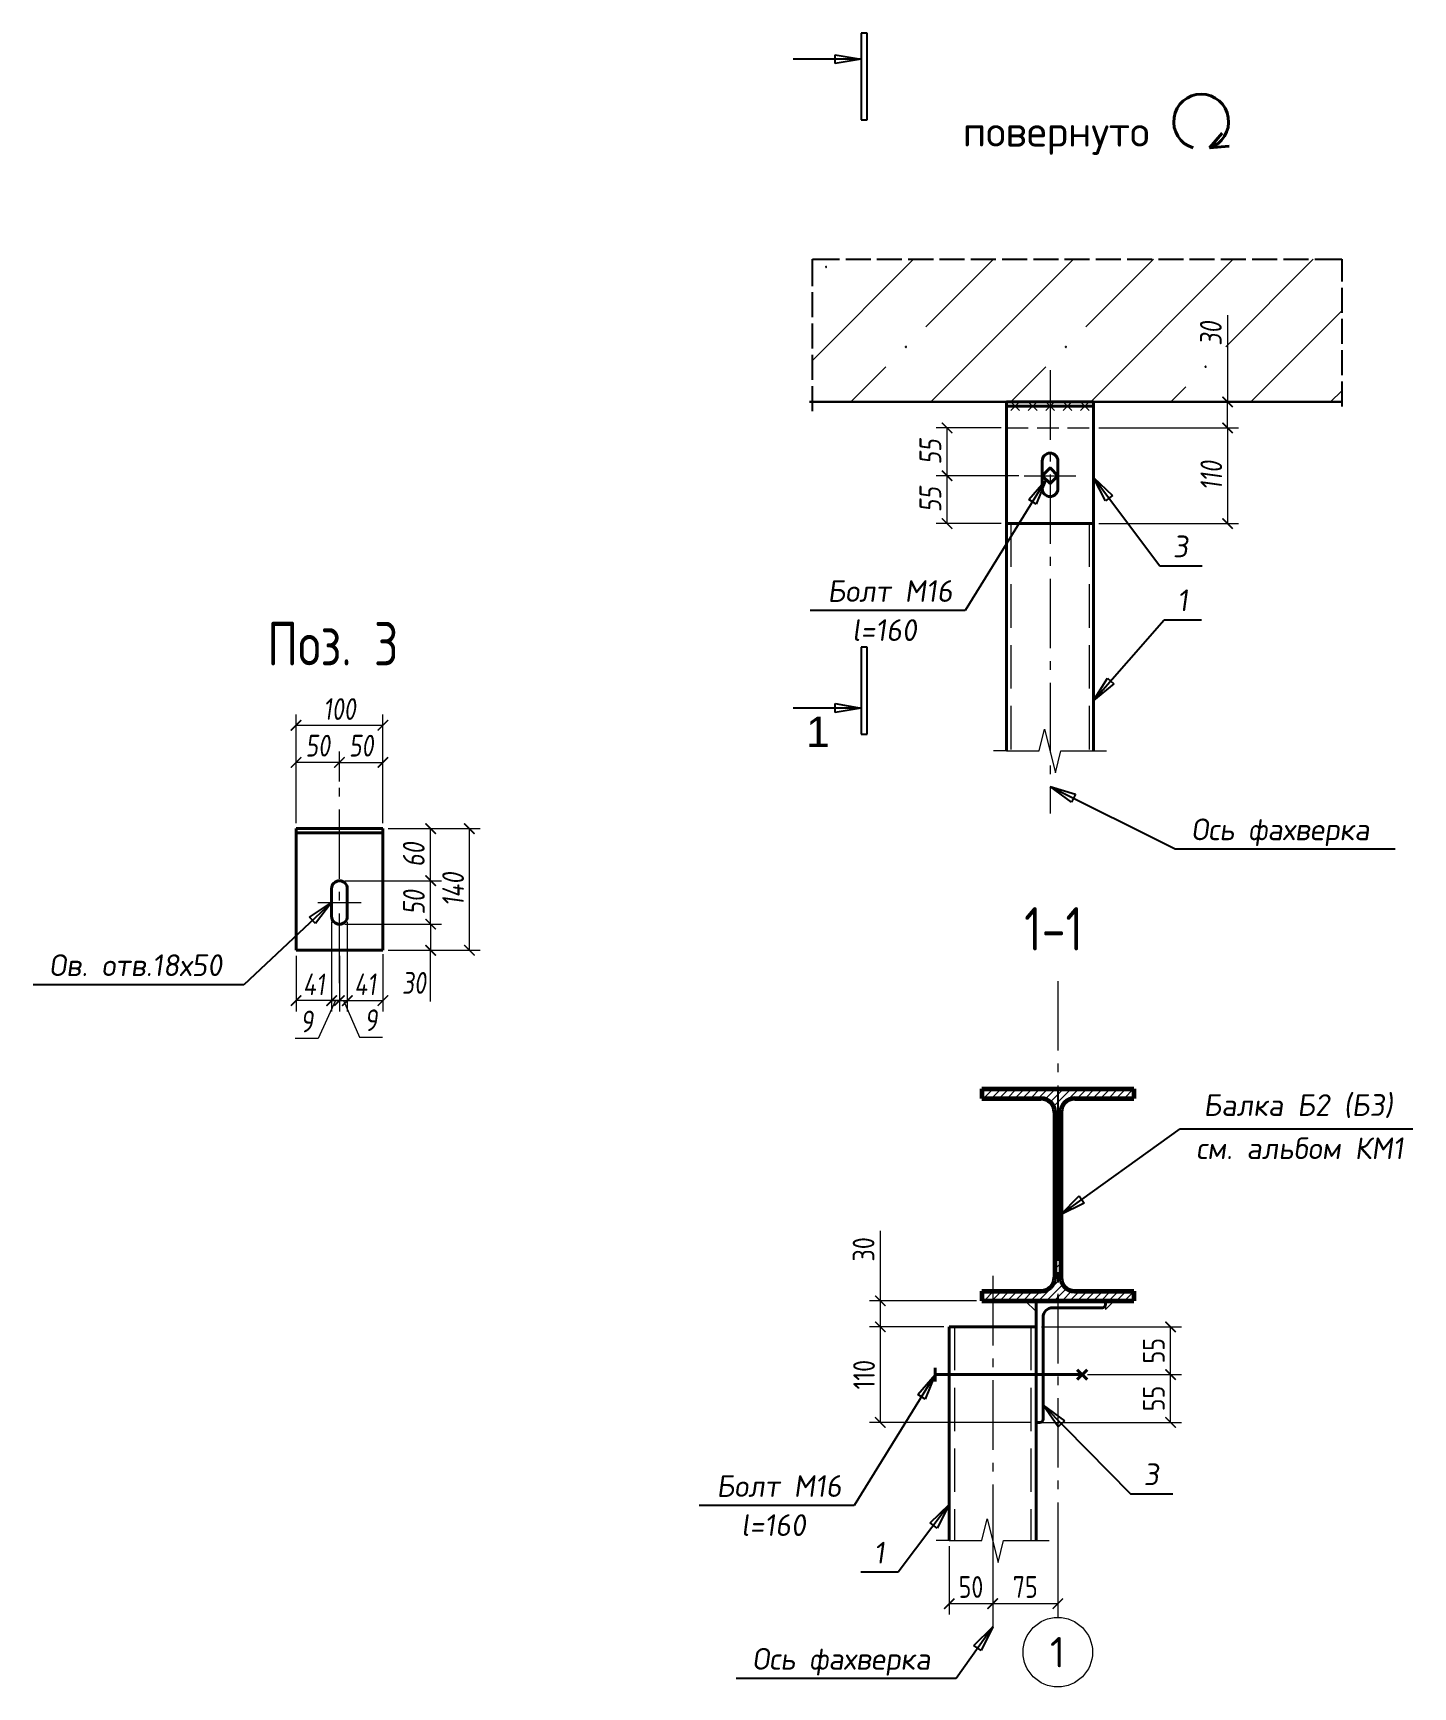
# Model space of a CAD drawing. Header units: millimetres. Extents: x 77165 to 11476408, y -193619 to 1121001.
# Drawn here: x 552614 to 568502, y 1050840 to 1069878 of the extents above; entities that cross this region are included whole.
import ezdxf
from ezdxf.enums import TextEntityAlignment as Align

# ---------------------------------------------------------------- set-up
doc = ezdxf.new("R2010")
doc.units = ezdxf.units.MM
for name, pattern in [('GOST2.303 4', [7, 5, -2, 0]), ('GOST2.303 5', [24, 20, -1.5, 1, -1.5]), ('GOST2.303 6', [12, 8, -1.5, 1, -1.5])]:
    doc.linetypes.add(name, pattern=pattern)
for name, color, linetype, lineweight in [('009', 7, 'Continuous', 9), ('020', 12, 'Continuous', 20), ('030', 7, 'Continuous', 30), ('040', 7, 'Continuous', 40), ('Text', 152, 'Continuous', 25), ('АР Текст', 7, 'Continuous', 9), ('оси', 92, 'GOST2.303 6', 9), ('размер', 183, 'Continuous', 20)]:
    doc.layers.add(name, color=color, linetype=linetype, lineweight=lineweight)
doc.styles.add('GOST 2.304', font='CS_Gost2304.shx')
doc.styles.add('SPDS', font='isocpeur.ttf')
doc.styles.get("Standard").update_dxf_attribs({"font": 'arial.ttf'})
doc.styles.add('Архитектурный размер', font='isocpeur.ttf', dxfattribs={"width": 0.8, "oblique": 8})

msp = doc.modelspace()

# ---------------------------------------------------------------- texts
at = {"layer": '009', "linetype": 'Continuous', "lineweight": 25, "ltscale": 100, "insert": (561515.18315, 1062008.51138), "char_height": 350, "width": 583.3333333, "attachment_point": 1}
msp.add_mtext('\\f|b0|i0|c1|p0;\\W1.0000000000;\\T1.0000000000;\\o\\l1', dxfattribs=at)
at = {"layer": '020', "style": 'SPDS'}
for s, p in [('повернуто', (564392.74494, 1068746.33337)), ('1', (564410.5226, 1051240.44625))]:
    msp.add_text(s, height=350, dxfattribs=at).set_placement(p, align=Align.MIDDLE_CENTER)
at = {"layer": 'Text', "style": 'GOST 2.304'}
for s, p in [('Поз. 3', (556065.98296, 1062848.71628)), ('1-1', (564365.11272, 1059566.54843))]:
    msp.add_text(s, height=500, dxfattribs=at).set_placement(p, align=Align.MIDDLE_CENTER)
at = {"layer": 'АР Текст', "char_height": 250, "attachment_point": 5, "rotation": 90, "style": 'Архитектурный размер'}
for s, insert in [('\\A1;30', (566175.71958, 1066418.575)), ('\\A1;55', (562945.6848, 1065057.41759)), ('\\A1;110', (566180.89725, 1064782.41759)), ('\\A1;55', (562945.6848, 1064507.41759)), ('\\A1;60', (556997.48188, 1060420.23193)), ('\\A1;140', (557450.42991, 1060020.23193)), ('\\A1;50', (556999.53847, 1059870.23193))]:
    msp.add_mtext(s, dxfattribs=dict(at, insert=insert))
at = {"layer": 'АР Текст', "char_height": 250, "attachment_point": 1, "style": 'Архитектурный размер'}
for s, insert, width in [('\\f|b0|i0|c1|p0;\\W1.0000000000;\\T1.0000000000;\\o\\l3', (565738.39725, 1064093.69189), 464.2857143), ('\\f|b0|i0|c1|p0;\\W1.0000000000;\\T1.0000000000;\\o\\lБолт М16', (561761.39903, 1063580.391), 2142.8571429), ('\\f|b0|i0|c1|p0;\\W1.0000000000;\\T1.0000000000;\\o\\l1', (565788.39725, 1063473.64854), 416.6666667), ('\\f|b0|i0|c1|p0;\\W1.0000000000;\\T1.0000000000;\\o\\ll=160', (562045.02999, 1063130.391), 1297.6190476), ('\\f|b0|i0|c1|p0;\\W1.0000000000;\\T1.0000000000;\\o\\lОсь фахверка', (565950.9643, 1060836.54852), 2821.4285714), ('\\f|b0|i0|c1|p0;\\W1.0000000000;\\T1.0000000000;\\o\\lОв. отв.18х50', (552799.86769, 1059273.40818), 2988.0952381), ('\\f|b0|i0|c1|p0;\\W1.0000000000;\\T1.0000000000;\\o\\lБалка Б2 (Б3)', (566090.64422, 1057663.60878), 3047.6190476), ('\\f|b0|i0|c1|p0;\\W1.0000000000;\\T1.0000000000;\\o\\lсм. альбом КМ1', (566006.86446, 1057165.98973), 3309.5238095), ('\\f|b0|i0|c1|p0;\\W1.0000000000;\\T1.0000000000;\\o\\l3', (565401.6144, 1053412.76213), 464.2857143), ('\\f|b0|i0|c1|p0;\\W1.0000000000;\\T1.0000000000;\\o\\lБолт М16', (560483.31441, 1053278.01932), 2142.8571429), ('\\f|b0|i0|c1|p0;\\W1.0000000000;\\T1.0000000000;\\o\\ll=160', (560766.94536, 1052828.01932), 1297.6190476), ('\\f|b0|i0|c1|p0;\\W1.0000000000;\\T1.0000000000;\\o\\l1', (562294.94544, 1052510.70309), 416.6666667), ('\\f|b0|i0|c1|p0;\\W1.0000000000;\\T1.0000000000;\\o\\lОсь фахверка', (560895.78424, 1051288.70803), 2821.4285714)]:
    msp.add_mtext(s, dxfattribs=dict(at, insert=insert, width=width))
at = {"layer": 'АР Текст', "char_height": 250, "attachment_point": 5, "style": 'Архитектурный размер'}
for s, insert in [('\\A1;100', (556142.28181, 1062097.03286)), ('\\A1;50', (555892.28181, 1061675.2623)), ('\\A1;50', (556392.28181, 1061675.2623)), ('\\A1;41', (555847.28181, 1058928.057)), ('\\A1;41', (556437.28181, 1058928.057)), ('\\A1;30', (556999.53847, 1058944.40007)), ('\\A1;9', (555765.41945, 1058500.54315)), ('\\A1;9', (556504.49928, 1058514.57275))]:
    msp.add_mtext(s, dxfattribs=dict(at, insert=insert))
at = {"layer": 'размер', "ltscale": 100, "char_height": 250, "attachment_point": 5, "rotation": 90, "style": 'GOST 2.304'}
for s, insert in [('\\A1;30', (562176.94206, 1055877.33317)), ('\\A1;55', (565518.905, 1054710.04591)), ('\\A1;110', (562182.11972, 1054435.04591)), ('\\A1;55', (565518.905, 1054160.04591))]:
    msp.add_mtext(s, dxfattribs=dict(at, insert=insert))
at = {"layer": 'размер', "ltscale": 100, "char_height": 250, "attachment_point": 5, "style": 'GOST 2.304'}
for s, insert in [('\\A1;50', (563413.36903, 1051990.93242)), ('\\A1;75', (564038.36903, 1051990.93242))]:
    msp.add_mtext(s, dxfattribs=dict(at, insert=insert))

# ---------------------------------------------------------------- blocks, each defined once
blk = doc.blocks.new('_ARCHTICK')
at = {"color": 0, "linetype": 'ByBlock', "const_width": 0.15}
blk.add_lwpolyline([(-0.5, -0.5), (0.5, 0.5)], dxfattribs=at)

# ---------------------------------------------------------------- hatches: boundary and pattern name
at = {"true_color": 0x000007}
for points in [[(561749.07847, 1067186.05089), (561746.9618, 1067188.16756), (561744.84514, 1067190.28422), (561742.72847, 1067188.16756), (561740.6118, 1067186.05089), (561742.72847, 1067183.93422), (561744.84514, 1067181.81756), (561746.9618, 1067183.93422)], [(562669.82845, 1066265.30091), (562667.71178, 1066267.41758), (562665.59512, 1066269.53424), (562663.47845, 1066267.41758), (562661.36178, 1066265.30091), (562663.47845, 1066263.18424), (562665.59512, 1066261.06758), (562667.71178, 1066263.18424)], [(564511.32841, 1066265.30091), (564509.21174, 1066267.41758), (564507.09507, 1066269.53424), (564504.97841, 1066267.41758), (564502.86174, 1066265.30091), (564504.97841, 1066263.18424), (564507.09507, 1066261.06758), (564509.21174, 1066263.18424)], [(566119.99504, 1066036.70092), (566117.87837, 1066038.81758), (566115.7617, 1066040.93425), (566113.64504, 1066038.81758), (566111.52837, 1066036.70092), (566113.64504, 1066034.58425), (566115.7617, 1066032.46758), (566117.87837, 1066034.58425)]]:
    msp.add_hatch(color=7, dxfattribs=at).paths.add_polyline_path(points)
at = {"layer": '009', "ltscale": 100}
h = msp.add_hatch(dxfattribs=at)
h.set_pattern_fill('ANSI31', color=256, scale=20, style=0)
h.set_pattern_definition([(45, (631071.324, 1055889.12), (-44.90128, 44.90128), [])])
h.paths.add_polyline_path([(563663.36903, 1055395.04591), (563663.36903, 1055285.04591), (564413.36903, 1055285.04591), (564413.36903, 1056505.04591), (564378.36903, 1056505.04591), (564378.36903, 1055555.04591, -0.4142135624), (564218.36903, 1055395.04591)])
h.paths.add_polyline_path([(565288.36903, 1055285.04591), (565288.36903, 1055395.04591), (564608.36903, 1055395.04591, -0.4142135624), (564448.36903, 1055555.04591), (564448.36903, 1056505.04591), (564413.36903, 1056505.04591), (564413.36903, 1055285.04591), (564513.36903, 1055285.04591)])
h.paths.add_polyline_path([(563663.36903, 1055285.04591), (563663.36903, 1055395.04591), (563538.36903, 1055395.04591), (563538.36903, 1055285.04591)])
h.paths.add_polyline_path([(563538.36903, 1057725.04591), (563538.36903, 1057615.04591), (564218.36903, 1057615.04591, -0.4142135624), (564378.36903, 1057455.04591), (564378.36903, 1056505.04591), (564413.36903, 1056505.04591), (564413.36903, 1057725.04591)])
h.paths.add_polyline_path([(564413.36903, 1057725.04591), (564413.36903, 1056505.04591), (564448.36903, 1056505.04591), (564448.36903, 1057455.04591, -0.4142135624), (564608.36903, 1057615.04591), (565288.36903, 1057615.04591), (565288.36903, 1057725.04591)])

# ---------------------------------------------------------------- linework, layer by layer
at = {"color": 7, "linetype": 'Continuous', "lineweight": 25, "true_color": 0x000007}
for p, q in [((561588.21181, 1066965.91756), (561588.21181, 1067274.95089)), ((561588.21181, 1067274.95089), (561899.3618, 1067274.95089)), ((561971.32846, 1067274.95089), (562259.19512, 1067274.95089)), ((562331.16179, 1067274.95089), (562619.02845, 1067274.95089)), ((562690.99511, 1067274.95089), (562980.97844, 1067274.95089)), ((563052.94511, 1067274.95089), (563340.81177, 1067274.95089)), ((563412.77843, 1067274.95089), (563700.64509, 1067274.95089)), ((563772.61176, 1067274.95089), (564060.47842, 1067274.95089)), ((564132.44508, 1067274.95089), (564420.31174, 1067274.95089)), ((564492.27841, 1067274.95089), (564780.14507, 1067274.95089)), ((564852.11173, 1067274.95089), (565139.97839, 1067274.95089)), ((565211.94506, 1067274.95089), (565499.81172, 1067274.95089)), ((565571.77838, 1067274.95089), (565859.64504, 1067274.95089)), ((565931.61171, 1067274.95089), (566219.47837, 1067274.95089)), ((566291.44503, 1067274.95089), (566579.31169, 1067274.95089)), ((566651.27836, 1067274.95089), (566939.14502, 1067274.95089)), ((567011.11168, 1067274.95089), (567298.97835, 1067274.95089)), ((567370.94501, 1067274.95089), (567682.095, 1067274.95089)), ((567682.095, 1067274.95089), (567682.095, 1067018.83423)), ((561588.21181, 1066606.08424), (561588.21181, 1066893.9509)), ((567682.095, 1066946.86756), (567682.095, 1066659.0009)), ((561588.21181, 1066246.25091), (561588.21181, 1066534.11757)), ((567682.095, 1066587.03424), (567682.095, 1066299.16758)), ((561588.21181, 1065886.41759), (561588.21181, 1066174.28425)), ((567682.095, 1066227.20091), (567682.095, 1065939.33425)), ((561588.21181, 1065526.58426), (561588.21181, 1065814.45092)), ((567682.095, 1065867.36759), (567682.095, 1065579.50093))]:
    msp.add_line(p, q, dxfattribs=at)
at = {"color": 7, "linetype": 'Continuous', "lineweight": 15, "true_color": 0x000007}
for p, q in [((561588.21181, 1066110.78425), (562752.37845, 1067274.95089)), ((562894.19511, 1066496.01757), (563673.12843, 1067274.95089)), ((562951.34511, 1065632.41759), (564593.87841, 1067274.95089)), ((564735.69507, 1066496.01757), (565514.62838, 1067274.95089)), ((564792.84507, 1065632.41759), (566433.2617, 1067274.95089)), ((566346.47837, 1066265.30091), (567354.01168, 1067274.95089)), ((566634.34503, 1065632.41759), (567682.095, 1066682.28424)), ((562030.59513, 1065632.41759), (562434.87845, 1066036.70092)), ((563872.09509, 1065632.41759), (564276.37841, 1066036.70092)), ((565713.59505, 1065632.41759), (565887.16171, 1065805.98425)), ((567555.09501, 1065632.41759), (567682.095, 1065761.53426))]:
    msp.add_line(p, q, dxfattribs=at)
at = {"color": 7, "linetype": 'Continuous', "lineweight": -2, "true_color": 0x000007}
for points in [[(561749.07847, 1067186.05089), (561746.9618, 1067188.16756), (561744.84514, 1067190.28422), (561742.72847, 1067188.16756), (561740.6118, 1067186.05089), (561742.72847, 1067183.93422), (561744.84514, 1067181.81756), (561746.9618, 1067183.93422)], [(562669.82845, 1066265.30091), (562667.71178, 1066267.41758), (562665.59512, 1066269.53424), (562663.47845, 1066267.41758), (562661.36178, 1066265.30091), (562663.47845, 1066263.18424), (562665.59512, 1066261.06758), (562667.71178, 1066263.18424)], [(564511.32841, 1066265.30091), (564509.21174, 1066267.41758), (564507.09507, 1066269.53424), (564504.97841, 1066267.41758), (564502.86174, 1066265.30091), (564504.97841, 1066263.18424), (564507.09507, 1066261.06758), (564509.21174, 1066263.18424)], [(566119.99504, 1066036.70092), (566117.87837, 1066038.81758), (566115.7617, 1066040.93425), (566113.64504, 1066038.81758), (566111.52837, 1066036.70092), (566113.64504, 1066034.58425), (566115.7617, 1066032.46758), (566117.87837, 1066034.58425)]]:
    msp.add_lwpolyline(points, close=True, dxfattribs=at)
at = {"layer": '009', "linetype": 'Continuous', "lineweight": 25, "ltscale": 100}
for p, q in [((562218.93315, 1069877.90308), (562148.93315, 1069877.90308)), ((562148.93315, 1069877.90308), (562148.93315, 1068877.90308)), ((562218.93315, 1068877.90308), (562218.93315, 1069877.90308)), ((561848.48302, 1069527.62506), (561848.48302, 1069628.18111)), ((561848.48302, 1069628.18111), (562148.93315, 1069577.90308)), ((562148.93315, 1069577.90308), (561848.48302, 1069527.62506)), ((562148.93315, 1068877.90308), (562218.93315, 1068877.90308)), ((562218.93315, 1062808.51138), (562148.93315, 1062808.51138)), ((562148.93315, 1062808.51138), (562148.93315, 1061808.51138)), ((562218.93315, 1061808.51138), (562218.93315, 1062808.51138)), ((561848.48302, 1062058.23336), (561848.48302, 1062158.7894)), ((561848.48302, 1062158.7894), (562148.93315, 1062108.51138)), ((562148.93315, 1062108.51138), (561848.48302, 1062058.23336)), ((562148.93315, 1061808.51138), (562218.93315, 1061808.51138))]:
    msp.add_line(p, q, dxfattribs=at)
at = {"layer": '009', "linetype": 'GOST2.303 4', "ltscale": 50}
msp.add_line((563823.90188, 1065332.41759), (564823.90188, 1065332.41759), dxfattribs=at)
at = {"layer": '009', "lineweight": 25, "ltscale": 100}
for p, q in [((564077.90453, 1064508.511), (564278.90188, 1064737.41759)), ((564278.90188, 1064737.41759), (564163.3797, 1064455.54389)), ((564823.90188, 1064763.69189), (565044.3278, 1064553.42878)), ((564963.86386, 1064493.12063), (564823.90188, 1064763.69189)), ((564163.3797, 1064455.54389), (564077.90453, 1064508.511)), ((565044.3278, 1064553.42878), (564963.86386, 1064493.12063)), ((564823.90188, 1062193.69189), (564984.03521, 1062452.83564)), ((565059.67976, 1062386.58294), (564823.90188, 1062193.69189)), ((564984.03521, 1062452.83564), (565059.67976, 1062386.58294)), ((564323.90188, 1061205.06581), (564615.22454, 1061116.01934)), ((564570.36227, 1061026.02548), (564323.90188, 1061205.06581)), ((564615.22454, 1061116.01934), (564570.36227, 1061026.02548)), ((555798.44034, 1059701.81972), (556052.28181, 1059870.23193)), ((556052.28181, 1059870.23193), (555867.0995, 1059628.35247)), ((555867.0995, 1059628.35247), (555798.44034, 1059701.81972)), ((564443.34383, 1056275.29429), (564657.9288, 1056491.51513)), ((564716.63245, 1056409.87323), (564443.34383, 1056275.29429)), ((564657.9288, 1056491.51513), (564716.63245, 1056409.87323)), ((562799.81991, 1054206.13932), (563000.81726, 1054435.04591)), ((563000.81726, 1054435.04591), (562885.29507, 1054153.17221)), ((562885.29507, 1054153.17221), (562799.81991, 1054206.13932)), ((564243.36903, 1054082.76213), (564490.34193, 1053904.42944)), ((564418.82719, 1053833.73885), (564243.36903, 1054082.76213)), ((564490.34193, 1053904.42944), (564418.82719, 1053833.73885)), ((562942.22234, 1052729.03274), (563163.36903, 1052938.53765)), ((563163.36903, 1052938.53765), (563022.47871, 1052668.44862)), ((563022.47871, 1052668.44862), (562942.22234, 1052729.03274)), ((563448.35005, 1051316.85279), (563663.36903, 1051532.64204)), ((563663.36903, 1051532.64204), (563530.31854, 1051258.60604)), ((563530.31854, 1051258.60604), (563448.35005, 1051316.85279))]:
    msp.add_line(p, q, dxfattribs=at)
at = {"layer": '009', "linetype": 'GOST2.303 4', "ltscale": 100}
for p, q in [((563873.90188, 1064232.41759), (563873.90188, 1061614.32219)), ((564773.90188, 1064232.41759), (564773.90188, 1061614.32219)), ((563223.36903, 1054985.04591), (563223.36903, 1052524.35027)), ((564103.36903, 1054985.04591), (564103.36903, 1052524.35027))]:
    msp.add_line(p, q, dxfattribs=at)
at = {"layer": '009', "linetype": 'GOST2.303 6', "ltscale": 100}
msp.add_line((563663.36903, 1055571.19624), (563663.36903, 1051532.64204), dxfattribs=at)
at = {"layer": '009', "linetype": 'Continuous', "ltscale": 25}
for p, q in [((564163.36903, 1055160.04591), (564038.36903, 1055285.04591)), ((564038.36903, 1055285.04591), (564163.36903, 1055285.04591)), ((564163.36903, 1055285.04591), (564163.36903, 1055160.04591)), ((564163.36903, 1055285.04591), (564163.36903, 1055285.04591))]:
    msp.add_line(p, q, dxfattribs=at)
at = {"layer": '009', "linetype": 'Continuous', "ltscale": 20}
for p, q in [((564963.36903, 1055285.04591), (564963.36903, 1055185.04591)), ((564963.36903, 1055185.04591), (565063.36903, 1055285.04591)), ((565063.36903, 1055285.04591), (564963.36903, 1055285.04591)), ((564963.36903, 1055285.04591), (564963.36903, 1055285.04591))]:
    msp.add_line(p, q, dxfattribs=at)
at = {"layer": '009', "linetype": 'Continuous', "lineweight": 25, "ltscale": 100}
for points in [[(562148.93315, 1069577.90308), (561365.18315, 1069577.90308)], [(562148.93315, 1062108.51138), (561365.18315, 1062108.51138)]]:
    msp.add_lwpolyline(points, dxfattribs=at)
at = {"layer": '009', "linetype": 'Continuous', "ltscale": 50}
for points in [[(561555.01219, 1065632.41759), (561555.01219, 1065632.41759)], [(563823.90188, 1065632.41759), (564823.90188, 1065632.41759)], [(563873.90188, 1065632.41759), (563973.90188, 1065532.41759)], [(563973.90188, 1065632.41759), (563873.90188, 1065532.41759)], [(564073.90188, 1065632.41759), (564173.90188, 1065532.41759)], [(564173.90188, 1065632.41759), (564073.90188, 1065532.41759)], [(564273.90188, 1065632.41759), (564373.90188, 1065532.41759)], [(564373.90188, 1065632.41759), (564273.90188, 1065532.41759)], [(564473.90188, 1065632.41759), (564573.90188, 1065532.41759)], [(564573.90188, 1065632.41759), (564473.90188, 1065532.41759)], [(564673.90188, 1065632.41759), (564773.90188, 1065532.41759)], [(564773.90188, 1065632.41759), (564673.90188, 1065532.41759)], [(567682.095, 1065632.41759), (567682.095, 1065632.41759)], [(564198.90188, 1061614.32219), (564261.40188, 1061864.32219)], [(564261.40188, 1061864.32219), (564386.40188, 1061364.32219)], [(563823.90178, 1061614.32219), (563673.90178, 1061614.32219)], [(563823.90178, 1061614.32219), (564198.90188, 1061614.32219)], [(563823.90188, 1061614.32219), (563823.90188, 1061614.32219)], [(564386.40188, 1061364.32219), (564448.90188, 1061614.32219)], [(564448.90188, 1061614.32219), (564823.90198, 1061614.32219)], [(564823.90188, 1061614.32219), (564823.90188, 1061614.32219)], [(564823.90198, 1061614.32219), (564973.90198, 1061614.32219)], [(563538.36903, 1052524.35027), (563600.86903, 1052774.35027)], [(563600.86903, 1052774.35027), (563725.86903, 1052274.35027)], [(563163.36893, 1052524.35027), (563013.36893, 1052524.35027)], [(563163.36893, 1052524.35027), (563538.36903, 1052524.35027)], [(563163.36903, 1052524.35027), (563163.36903, 1052524.35027)], [(563725.86903, 1052274.35027), (563788.36903, 1052524.35027)], [(563788.36903, 1052524.35027), (564163.36913, 1052524.35027)], [(564163.36903, 1052524.35027), (564163.36903, 1052524.35027)], [(564163.36913, 1052524.35027), (564313.36913, 1052524.35027)]]:
    msp.add_lwpolyline(points, dxfattribs=at)
at = {"layer": '009', "lineweight": 25, "ltscale": 100}
for points in [[(564278.90188, 1064737.41759), (563345.02999, 1063230.391)], [(564823.90188, 1064763.69189), (565588.39725, 1063743.69189)], [(565588.39725, 1063743.69189), (566075.89725, 1063743.69189)], [(563345.02999, 1063230.391), (561563.77999, 1063230.391)], [(564823.90188, 1062193.69189), (565638.39725, 1063123.64854)], [(565638.39725, 1063123.64854), (566069.64725, 1063123.64854)], [(564323.90188, 1061205.06581), (565765.25001, 1060486.54852)], [(565765.25001, 1060486.54852), (568296.50001, 1060486.54852)], [(556052.28181, 1059870.23193), (555039.15341, 1058923.40818)], [(555039.15341, 1058923.40818), (552614.15341, 1058923.40818)], [(564443.34383, 1056275.29429), (565821.15017, 1057265.98973)], [(565821.15017, 1057265.98973), (568502.40017, 1057265.98973)], [(563000.81726, 1054435.04591), (562066.94536, 1052928.01932)], [(564243.36903, 1054082.76213), (565251.6144, 1053062.76213)], [(565251.6144, 1053062.76213), (565739.1144, 1053062.76213)], [(562066.94536, 1052928.01932), (560285.69536, 1052928.01932)], [(563163.36903, 1052938.53765), (562576.19544, 1052160.70309)], [(562576.19544, 1052160.70309), (562144.94544, 1052160.70309)], [(563663.36903, 1051532.64204), (563241.31996, 1050938.70803)], [(563241.31996, 1050938.70803), (560710.06996, 1050938.70803)]]:
    msp.add_lwpolyline(points, dxfattribs=at)
at = {"layer": '009', "linetype": 'Continuous', "ltscale": 25}
for points in [[(564163.36903, 1055160.04591), (564038.36903, 1055285.04591)], [(564038.36903, 1055285.04591), (564163.36903, 1055285.04591)], [(564163.36903, 1055285.04591), (564163.36903, 1055160.04591)]]:
    msp.add_lwpolyline(points, dxfattribs=at)
at = {"layer": '009', "linetype": 'Continuous', "ltscale": 20}
for points in [[(564963.36903, 1055285.04591), (564963.36903, 1055185.04591)], [(564963.36903, 1055185.04591), (565063.36903, 1055285.04591)], [(565063.36903, 1055285.04591), (564963.36903, 1055285.04591)]]:
    msp.add_lwpolyline(points, dxfattribs=at)
at = {"layer": '020', "ltscale": 10}
msp.add_circle((564413.36903, 1051240.44625), 400, dxfattribs=at)
at = {"layer": '030', "ltscale": 100}
msp.add_line((561555.01219, 1065632.41759), (567682.095, 1065632.41759), dxfattribs=at)
at = {"layer": '040', "ltscale": 100}
for p, q in [((566158.17108, 1068556.19439), (566306.06954, 1068725.32634)), ((566158.17108, 1068556.19439), (566387.42031, 1068576.60749)), ((563823.90188, 1065632.41759), (564823.90188, 1065632.41759)), ((563823.90188, 1064232.41759), (563823.90188, 1065632.41759)), ((563823.90188, 1065582.41759), (564823.90188, 1065582.41759)), ((564823.90188, 1064232.41759), (564823.90188, 1065632.41759)), ((564233.90188, 1064632.41759), (564233.90188, 1064952.41759)), ((564413.90188, 1064632.41759), (564413.90188, 1064952.41759)), ((563823.90188, 1064232.41759), (564823.90188, 1064232.41759)), ((555642.28181, 1060720.23193), (556642.28181, 1060720.23193)), ((555642.28181, 1059320.23193), (555642.28181, 1060720.23193)), ((555642.28181, 1060670.23193), (556642.28181, 1060670.23193)), ((556642.28181, 1059320.23193), (556642.28181, 1060720.23193)), ((556052.28181, 1059710.23193), (556052.28181, 1060030.23193)), ((556232.28181, 1059710.23193), (556232.28181, 1060030.23193)), ((555642.28181, 1059320.23193), (556642.28181, 1059320.23193)), ((563163.36903, 1054985.04591), (563163.36903, 1052524.35027)), ((563163.36903, 1054985.04591), (564163.36903, 1054985.04591)), ((564163.36903, 1054985.04591), (564163.36903, 1052524.35027)), ((563000.81726, 1054355.04591), (563000.81726, 1054515.04591)), ((564750.01051, 1054378.47737), (564636.87343, 1054491.61446)), ((564636.87343, 1054378.47737), (564750.01051, 1054491.61446)), ((564693.44197, 1054435.04591), (563000.81726, 1054435.04591))]:
    msp.add_line(p, q, dxfattribs=at)
at = {"layer": '040', "ltscale": 300}
for p, q in [((563823.90188, 1065332.41759), (563823.90188, 1061614.32219)), ((564823.90188, 1065332.41759), (564823.90188, 1061614.32219))]:
    msp.add_line(p, q, dxfattribs=at)
at = {"layer": '040', "linetype": 'Continuous', "lineweight": 60, "ltscale": 100}
for p, q in [((563538.36903, 1057725.04591), (563538.36903, 1057615.04591)), ((563538.36903, 1057725.04591), (565288.36903, 1057725.04591)), ((565288.36903, 1057725.04591), (565288.36903, 1057615.04591)), ((563538.36903, 1057615.04591), (564218.36903, 1057615.04591)), ((564608.36903, 1057615.04591), (565288.36903, 1057615.04591)), ((564378.36903, 1057455.04591), (564378.36903, 1055555.04591)), ((564448.36903, 1057455.04591), (564448.36903, 1055555.04591)), ((563538.36903, 1055395.04591), (563538.36903, 1055285.04591)), ((563538.36903, 1055395.04591), (564218.36903, 1055395.04591)), ((563538.36903, 1055285.04591), (565288.36903, 1055285.04591)), ((564608.36903, 1055395.04591), (565288.36903, 1055395.04591)), ((565288.36903, 1055395.04591), (565288.36903, 1055285.04591))]:
    msp.add_line(p, q, dxfattribs=at)
at = {"layer": '040', "linetype": 'GOST2.303 5', "lineweight": 25, "ltscale": 100}
for p, q in [((564413.36903, 1057745.04591), (564413.36903, 1055265.04591)), ((564468.36903, 1056505.04591), (564358.36903, 1056505.04591))]:
    msp.add_line(p, q, dxfattribs=at)
at = {"layer": '040', "linetype": 'Continuous', "ltscale": 100, "extrusion": (0, 0, -1)}
for p, q in [((564513.36903, 1055285.04591), (563713.36903, 1055285.04591)), ((564163.36903, 1055285.04591), (564163.36903, 1054035.04591)), ((564963.36903, 1055242.04591), (564963.36903, 1055285.04591)), ((564243.36903, 1053922.04591), (564243.36903, 1055095.04591)), ((564353.36903, 1055205.04591), (564926.36903, 1055205.04591)), ((564163.36903, 1053885.04591), (564206.36903, 1053885.04591))]:
    msp.add_line(p, q, dxfattribs=at)
at = {"layer": '040', "ltscale": 100}
msp.add_lwpolyline([(564323.90188, 1064692.41759), (564233.90188, 1064782.41759), (564323.90188, 1064872.41759), (564413.90188, 1064782.41759), (564323.90188, 1064692.41759)], dxfattribs=at)
for centre, radius, start, end in [((566064.25073, 1068858.03577), 316.11588, 287.283944623, 252.716055377), ((564323.90188, 1064952.41759), 90, 0, 180), ((564323.90188, 1064632.41759), 90, 180, 0), ((556142.28181, 1060030.23193), 90, 0, 180), ((556142.28181, 1059710.23193), 90, 180, 0)]:
    msp.add_arc(centre, radius, start, end, dxfattribs=at)
at = {"layer": '040', "linetype": 'Continuous', "lineweight": 60, "ltscale": 100}
for centre, start, end in [((564218.36903, 1057455.04591), 0, 90), ((564608.36903, 1057455.04591), 90, 180), ((564218.36903, 1055555.04591), 270, 0), ((564608.36903, 1055555.04591), 180, 270)]:
    msp.add_arc(centre, 160, start, end, dxfattribs=at)
at = {"layer": '040', "linetype": 'Continuous', "ltscale": 100, "extrusion": (0, 0, -1)}
for centre, radius, start, end in [((-564353.36903, 1055095.04591), 110, 0, 90), ((-564926.36903, 1055242.04591), 37, 180, 270), ((-564206.36903, 1053922.04591), 37, 180, 270)]:
    msp.add_arc(centre, radius, start, end, dxfattribs=at)
at = {"layer": 'оси', "linetype": 'GOST2.303 6', "ltscale": 100}
for p, q in [((564323.90188, 1065997.23511), (564323.90188, 1060893.27602)), ((564413.36903, 1058965.16207), (564413.36903, 1051640.44625))]:
    msp.add_line(p, q, dxfattribs=at)
at = {"layer": 'оси', "ltscale": 100}
for p, q in [((564025.72054, 1064782.41759), (564622.08323, 1064782.41759)), ((556142.28181, 1058941.74936), (556142.28181, 1061199.42883)), ((555894.20301, 1059870.23193), (556390.36061, 1059870.23193))]:
    msp.add_line(p, q, dxfattribs=at)
at = {"layer": 'размер', "ltscale": 100}
for p, q in [((566368.39725, 1066631.075), (566368.39725, 1065632.41759)), ((564886.40188, 1065632.41759), (566493.39725, 1065632.41759)), ((566368.39725, 1065332.41759), (566368.39725, 1065632.41759)), ((563761.40188, 1065332.41759), (563013.36247, 1065332.41759)), ((563138.36247, 1064782.41759), (563138.36247, 1065332.41759)), ((564886.40188, 1065332.41759), (566493.39725, 1065332.41759)), ((564886.40188, 1065332.41759), (566493.39725, 1065332.41759)), ((566368.39725, 1065332.41759), (566368.39725, 1064232.41759)), ((563963.22054, 1064782.41759), (563013.36247, 1064782.41759)), ((563963.22054, 1064782.41759), (563013.36247, 1064782.41759)), ((563138.36247, 1064232.41759), (563138.36247, 1064782.41759)), ((563761.40188, 1064232.41759), (563013.36247, 1064232.41759)), ((564886.40188, 1064232.41759), (566493.39725, 1064232.41759)), ((555642.28181, 1060782.73193), (555642.28181, 1062034.53286)), ((555642.28181, 1061909.53286), (556642.28181, 1061909.53286)), ((556642.28181, 1060782.73193), (556642.28181, 1062034.53286)), ((555642.28181, 1060782.73193), (555642.28181, 1061607.58463)), ((556142.28181, 1061261.92883), (556142.28181, 1061607.58463)), ((556142.28181, 1061261.92883), (556142.28181, 1061607.58463)), ((556642.28181, 1060782.73193), (556642.28181, 1061607.58463)), ((556142.28181, 1061482.58463), (555642.28181, 1061482.58463)), ((556142.28181, 1061482.58463), (556642.28181, 1061482.58463)), ((556704.78181, 1060720.23193), (557317.21614, 1060720.23193)), ((556704.78181, 1060720.23193), (557762.92991, 1060720.23193)), ((557192.21614, 1060120.23193), (557192.21614, 1060720.23193)), ((557637.92991, 1059320.23193), (557637.92991, 1060720.23193)), ((556204.78181, 1060120.23193), (557317.21614, 1060120.23193)), ((556204.78181, 1060120.23193), (557317.21614, 1060120.23193)), ((557192.21614, 1059620.23193), (557192.21614, 1060120.23193)), ((556052.28181, 1059647.73193), (556052.28181, 1058615.557)), ((556052.28181, 1059647.73193), (556052.28181, 1058615.557)), ((556232.28181, 1059647.73193), (556232.28181, 1058615.557)), ((556232.28181, 1059647.73193), (556232.28181, 1058615.557)), ((556204.78181, 1059620.23193), (557317.21614, 1059620.23193)), ((556204.78181, 1059620.23193), (557317.21614, 1059620.23193)), ((557192.21614, 1059620.23193), (557192.21614, 1059320.23193)), ((555642.28181, 1059257.73193), (555642.28181, 1058615.557)), ((556142.28181, 1059257.73193), (556142.28181, 1058615.557)), ((556642.28181, 1059277.06485), (556642.28181, 1058615.557)), ((556704.78181, 1059320.23193), (557317.21614, 1059320.23193)), ((556704.78181, 1059320.23193), (557762.92991, 1059320.23193)), ((557192.21614, 1058731.90007), (557192.21614, 1059320.23193)), ((556142.28181, 1058879.24936), (556142.28181, 1058615.557)), ((556052.28181, 1058740.557), (555642.28181, 1058740.557)), ((556097.28181, 1058740.557), (555898.0011, 1058305.80889)), ((556052.28181, 1058740.557), (555932.28181, 1058740.557)), ((556142.28181, 1058740.557), (556022.28181, 1058740.557)), ((556052.28181, 1058740.557), (556142.28181, 1058740.557)), ((556052.28181, 1058740.557), (556142.28181, 1058740.557)), ((556142.28181, 1058740.557), (556262.28181, 1058740.557)), ((556142.28181, 1058740.557), (556232.28181, 1058740.557)), ((556142.28181, 1058740.557), (556232.28181, 1058740.557)), ((556187.28181, 1058740.557), (556371.91764, 1058319.8385)), ((556232.28181, 1058740.557), (556352.28181, 1058740.557)), ((556232.28181, 1058740.557), (556642.28181, 1058740.557)), ((555898.0011, 1058305.80889), (555632.83781, 1058305.80889)), ((556371.91764, 1058319.8385), (556637.08092, 1058319.8385)), ((562369.61972, 1056089.83317), (562369.61972, 1055285.04591)), ((563475.86903, 1055285.04591), (562244.61972, 1055285.04591)), ((562369.61972, 1055285.04591), (562369.61972, 1054985.04591)), ((563100.86903, 1054985.04591), (562244.61972, 1054985.04591)), ((563100.86903, 1054985.04591), (562244.61972, 1054985.04591)), ((562369.61972, 1054985.04591), (562369.61972, 1053885.04591)), ((564225.86903, 1054985.04591), (565836.58267, 1054985.04591)), ((565711.58267, 1054435.04591), (565711.58267, 1054985.04591)), ((564755.94197, 1054435.04591), (565836.58267, 1054435.04591)), ((564755.94197, 1054435.04591), (565836.58267, 1054435.04591)), ((565711.58267, 1053885.04591), (565711.58267, 1054435.04591)), ((564100.86903, 1053885.04591), (562244.61972, 1053885.04591)), ((564225.86903, 1053885.04591), (565836.58267, 1053885.04591)), ((563163.36903, 1052461.85027), (563163.36903, 1051673.25475)), ((563663.36903, 1052530.3255), (563663.36903, 1051673.25475)), ((563663.36903, 1052530.3255), (563663.36903, 1051673.25475)), ((564413.36903, 1052249.58819), (564413.36903, 1051673.25475)), ((563663.36903, 1051798.25475), (563163.36903, 1051798.25475)), ((564413.36903, 1051798.25475), (563663.36903, 1051798.25475))]:
    msp.add_line(p, q, dxfattribs=at)

# ---------------------------------------------------------------- block references
at = {"layer": 'размер', "ltscale": 100, "xscale": 120, "yscale": 120, "zscale": 120}
for p, rotation in [((566368.39725, 1065632.41759), 90), ((563138.36247, 1065332.41759), 90), ((566368.39725, 1065332.41759), 270), ((566368.39725, 1065332.41759), 90), ((563138.36247, 1064782.41759), 90), ((563138.36247, 1064782.41759), 270), ((563138.36247, 1064232.41759), 270), ((566368.39725, 1064232.41759), 270), ((555642.28181, 1061909.53286), 180), ((555642.28181, 1061482.58463), 180), ((556142.28181, 1061482.58463), 180), ((557192.21614, 1060720.23193), 90), ((557637.92991, 1060720.23193), 90), ((557192.21614, 1060120.23193), 90), ((557192.21614, 1060120.23193), 270), ((557192.21614, 1059620.23193), 90), ((557192.21614, 1059620.23193), 270), ((557192.21614, 1059320.23193), 270), ((557637.92991, 1059320.23193), 270), ((555642.28181, 1058740.557), 180), ((556142.28181, 1058740.557), 180), ((556232.28181, 1058740.557), 180), ((556232.28181, 1058740.557), 180), ((562369.61972, 1055285.04591), 90), ((562369.61972, 1054985.04591), 270), ((562369.61972, 1054985.04591), 90), ((565711.58267, 1054985.04591), 90), ((565711.58267, 1054435.04591), 90), ((565711.58267, 1054435.04591), 270), ((562369.61972, 1053885.04591), 270), ((565711.58267, 1053885.04591), 270), ((563163.36903, 1051798.25475), 180), ((563663.36903, 1051798.25475), 180)]:
    msp.add_blockref('_ARCHTICK', p, dxfattribs=dict(at, rotation=rotation))
for p in [(556642.28181, 1061909.53286), (556142.28181, 1061482.58463), (556642.28181, 1061482.58463), (556052.28181, 1058740.557), (556052.28181, 1058740.557), (556142.28181, 1058740.557), (556642.28181, 1058740.557), (563663.36903, 1051798.25475), (564413.36903, 1051798.25475)]:
    msp.add_blockref('_ARCHTICK', p, dxfattribs=at)

msp.set_redraw_order([(e.dxf.handle, doc.entitydb.next_handle()) for e in msp.query("TEXT MTEXT ATTDEF DIMENSION ARC_DIMENSION")])  # texts and dimensions are drawn at this point

doc.saveas('drawing.dxf')
